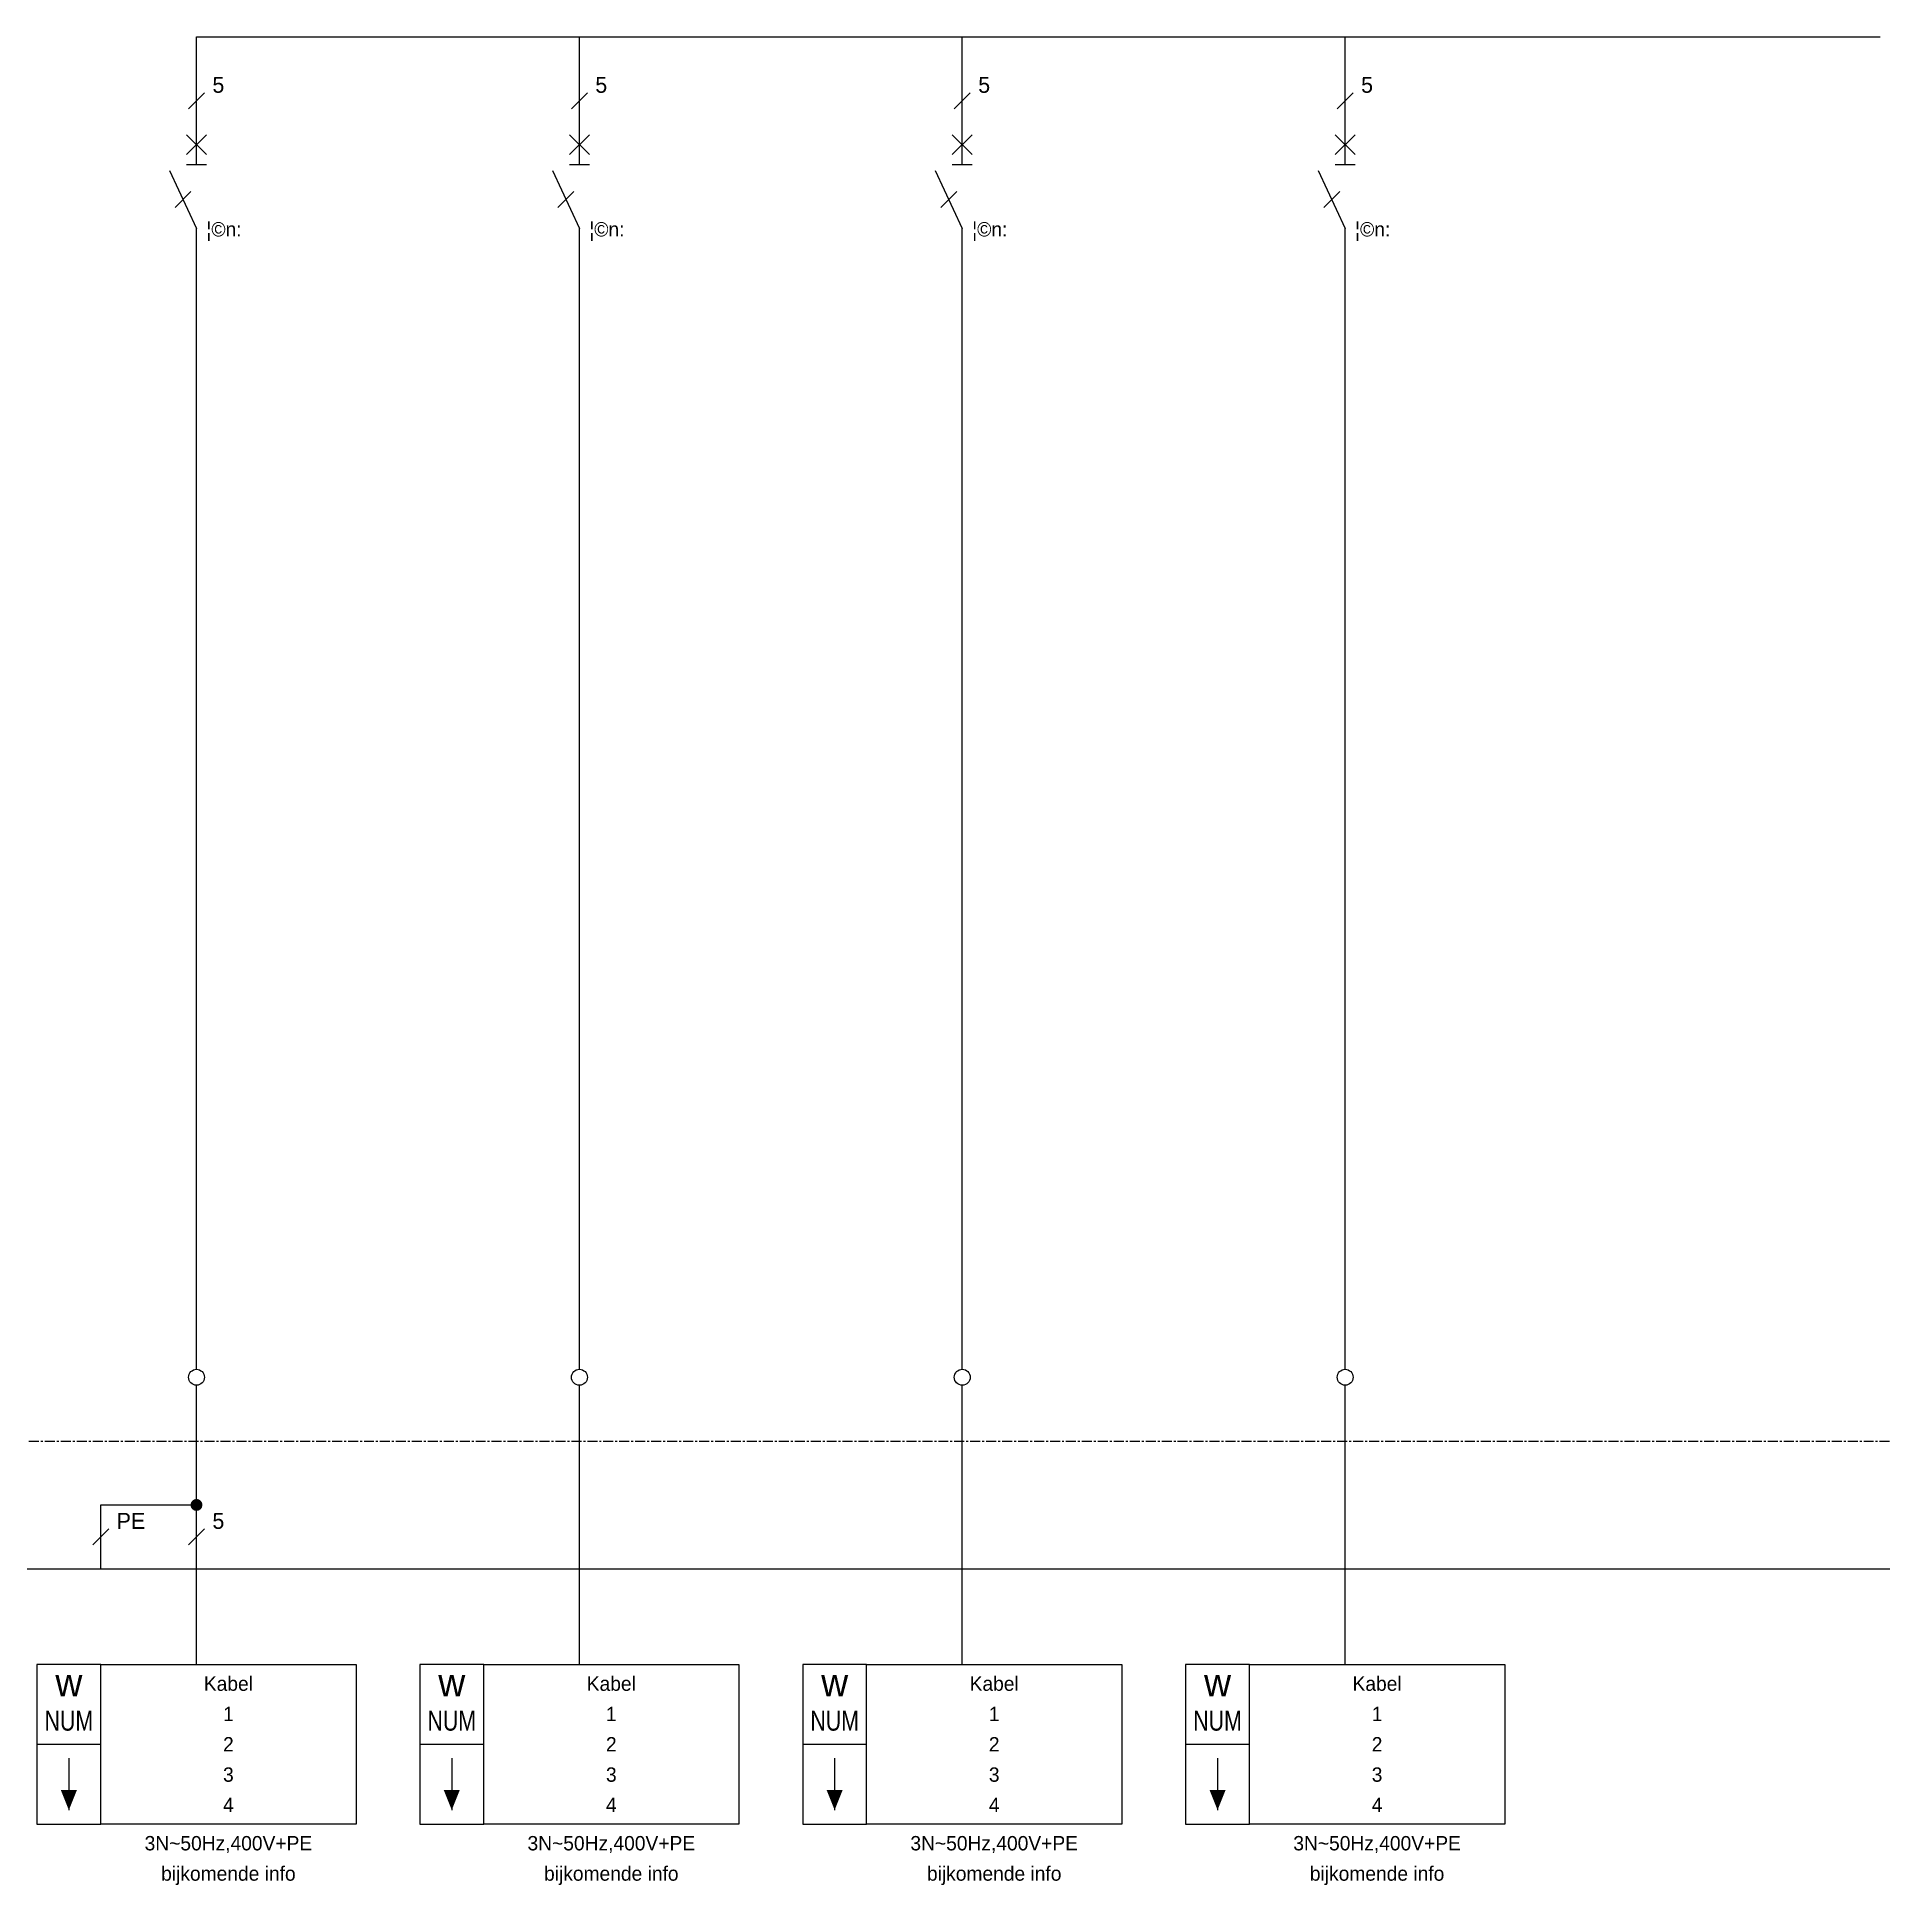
# Model space of a CAD drawing. Header units: millimetres. Extents: x -7152 to 5843, y -5056 to 10205.
# Drawn here: x -5946.1 to -5715, y 4158.7 to 4390.3 of the extents above; entities that cross this region are included whole.
import ezdxf
from ezdxf.enums import TextEntityAlignment as Align

# ---------------------------------------------------------------- set-up
doc = ezdxf.new("R2010")
doc.units = ezdxf.units.MM
doc.linetypes.add('CENTER', pattern=[2, 1.25, -0.25, 0.25, -0.25])
for name, color, linetype in [('35', 2, 'Continuous'), ('50', 3, 'Continuous'), ('FreezeNewViewport', 7, 'Continuous')]:
    doc.layers.add(name, color=color, linetype=linetype)
doc.layers.add('TBM_VP', color=1, linetype='Continuous', plot=False)
doc.styles.add('iso', font='iso_tuc.shx')
doc.styles.add('ISOPLUS', font='isoplus')
doc.styles.get("Standard").update_dxf_attribs({"font": 'isoplus.shx'})
doc.styles.add('TBM', font='arial.ttf')

# ---------------------------------------------------------------- blocks, each defined once
blk = doc.blocks.new('Punt')
at = {"linetype": 'Continuous'}
h = blk.add_hatch(color=7, dxfattribs=at)
h.dxf.hatch_style = 1
edge = h.paths.add_edge_path()
edge.add_arc((0, 0), 0.75, 0, 360)
blk = doc.blocks.new('FIL1')
at = {"color": 1}
blk.add_line((-1, -1), (1, 1), dxfattribs=at)
blk.add_attdef('X1', (2, 1), '', height=2, dxfattribs=at)
blk = doc.blocks.new('*U273')
at = {"color": 2}
for p, q in [((-20, -10), (-12, -10)), ((-16, -11.75), (-16, -18.25))]:
    blk.add_line(p, q, dxfattribs=at)
for points in [[(-20, -20), (-12, -20), (-12, 0), (-20, 0)], [(-12, 0), (20, 0), (20, -20), (-12, -20)]]:
    blk.add_lwpolyline(points, close=True, dxfattribs=at)
at = {"color": 2, "linetype": 'Continuous', "ltscale": 15}
blk.add_lwpolyline([(-16, -15.75, 2, 0, 0), (-16, -18.25, 0, 0, 0)], format="xyseb", dxfattribs=at)
at = {"color": 2, "style": 'iso'}
blk.add_text('w', height=3.5, dxfattribs=at).set_placement((-16, -2.25), align=Align.MIDDLE_CENTER)
at = {"color": 7}
for tag, p in [('KABEL', (4, -2.4)), ('LIJN1', (4, -6.2)), ('LIJN2', (4, -10)), ('LIJN3', (4, -13.8)), ('LIJN4', (4, -17.6)), ('SPANNING', (4, -22.4)), ('BIJKOMENDEINFORMATIE', (4, -26.2))]:
    blk.add_attdef(tag, text='', height=1.8, dxfattribs=at).set_placement(p, align=Align.MIDDLE_CENTER)
at = {"color": 2, "width": 0.8}
blk.add_attdef('NUM', text='', height=2.5, dxfattribs=at).set_placement((-16, -7.04), align=Align.MIDDLE_CENTER)
blk = doc.blocks.new('*U376')
at = {"color": 2, "linetype": 'Continuous'}
for p, q in [((-1.25, 9.25), (1.25, 11.75)), ((-1.25, 11.75), (1.25, 9.25))]:
    blk.add_line(p, q, dxfattribs=at)
at = {"color": 0, "linetype": 'Continuous'}
blk.add_line((-3.38, 7.25), (0, 0), dxfattribs=at)
at = {"color": 2, "linetype": 'Continuous', "lineweight": -2}
blk.add_line((-1.25, 8), (1.25, 8), dxfattribs=at)
at = {"color": 1}
blk.add_line((-2.69, 2.62), (-0.69, 4.62), dxfattribs=at)
at = {"color": 1, "style": 'ISOPLUS'}
blk.add_text('¦©n:', height=1.8, dxfattribs=at).set_placement((5.65, -1.01), align=Align.RIGHT)
blk.add_attdef('CONTACTEN', text='', height=1.8, dxfattribs=at).set_placement((0, 3.25), align=Align.BOTTOM_LEFT)
at = {"color": 2, "style": 'ISOPLUS'}
blk.add_attdef('NAAM', text='', height=3.5, dxfattribs=at).set_placement((2.5, 3.99), align=Align.MIDDLE_LEFT)
at = {"color": 1, "style": 'ISOPLUS'}
blk.add_attdef('IN', text='', height=1.8, dxfattribs=at).set_placement((6.65, -0.11), align=Align.MIDDLE_LEFT)
blk = doc.blocks.new('*U404')
at = {"color": 0, "linetype": 'Continuous', "lineweight": -2}
blk.add_circle((0, 0), 1, dxfattribs=at)
at = {"color": 1}
blk.add_attdef('STROOK', text='', height=1.8, dxfattribs=at).set_placement((-2, 0), align=Align.MIDDLE_RIGHT)
blk.add_attdef('KLEMNUMMER', text='', height=1.8, dxfattribs=at).set_placement((2, 0), align=Align.MIDDLE_LEFT)
blk = doc.blocks.new('*U378')
at = {"layer": 'TBM_VP', "color": 1, "linetype": 'Continuous'}
for points in [[(0, 277), (0, 0), (400, 0), (400, 277)], [(210, 0), (400, 0), (400, 25), (210, 25)]]:
    blk.add_lwpolyline(points, close=True, dxfattribs=at)
at = {"color": 7, "linetype": 'Continuous', "ltscale": 7}
blk.add_attdef('BLADNR', text='', height=50, dxfattribs=at).set_placement((-100, 138.5), align=Align.MIDDLE_RIGHT)
at = {"layer": 'FreezeNewViewport', "color": 7, "linetype": 'Continuous', "style": 'TBM', "width": 0.8}
blk.add_attdef('Beschrijving', text='', height=2, dxfattribs=at).set_placement((272.5, 2.67), align=Align.MIDDLE_CENTER)
at = {"layer": 'TBM_VP', "color": 150, "linetype": 'Continuous', "ltscale": 15, "flags": 8}
blk.add_attdef('CONTROLE', text='', height=2.5, dxfattribs=at).set_placement((398.5, 23.5), align=Align.TOP_RIGHT)

msp = doc.modelspace()

# ---------------------------------------------------------------- linework, layer by layer
at = {"color": 3, "linetype": 'CENTER'}
msp.add_lwpolyline([(-5658.067, 4398.313), (-5957.067, 4398.313), (-5957.067, 4214.313), (-5658.067, 4214.313), (-5658.067, 4398.313)], dxfattribs=at)
at = {"layer": '35', "color": 2, "linetype": 'Continuous'}
for p, q in [((-5938.067, 4198.313), (-5938.067, 4206.313)), ((-5938.067, 4206.313), (-5926.067, 4206.313)), ((-5949.067, 4198.313), (-5660.067, 4198.313))]:
    msp.add_line(p, q, dxfattribs=at)
at = {"layer": '50', "linetype": 'Continuous', "ltscale": 15}
for p, q in [((-5926.067, 4374.313), (-5926.067, 4390.313)), ((-5926.067, 4390.313), (-5715.017, 4390.313)), ((-5878.067, 4374.313), (-5878.067, 4390.313)), ((-5830.067, 4374.313), (-5830.067, 4390.313)), ((-5782.067, 4374.313), (-5782.067, 4390.313)), ((-5926.067, 4223.313), (-5926.067, 4366.313)), ((-5878.067, 4223.313), (-5878.067, 4366.313)), ((-5830.067, 4223.313), (-5830.067, 4366.313)), ((-5782.067, 4223.313), (-5782.067, 4366.313)), ((-5926.067, 4186.313), (-5926.067, 4221.313)), ((-5878.067, 4186.313), (-5878.067, 4221.313)), ((-5830.067, 4186.313), (-5830.067, 4221.313)), ((-5782.067, 4186.313), (-5782.067, 4221.313))]:
    msp.add_line(p, q, dxfattribs=at)

# ---------------------------------------------------------------- block references
at = {"color": 1, "linetype": 'Continuous'}
ref = msp.add_blockref('*U378', (-5965.067, 4129.313), dxfattribs=at)
ref.add_attrib('BLADNR', 'Kast Externe PE', dxfattribs={"color": 7, "linetype": 'Continuous', "ltscale": 7, "height": 50}).set_placement((-6065.067, 4267.813), align=Align.MIDDLE_RIGHT)
ref.add_attrib('CONTROLE', 'Kast Externe PE', dxfattribs={"layer": 'TBM_VP', "color": 150, "linetype": 'Continuous', "ltscale": 15, "height": 2.5}).set_placement((-5566.567, 4152.813), align=Align.TOP_RIGHT)
at = {"linetype": 'Continuous'}
for p, values in [((-5926.067, 4382.313), {'X1': '5'}), ((-5878.067, 4382.313), {'X1': '5'}), ((-5830.067, 4382.313), {'X1': '5'}), ((-5782.067, 4382.313), {'X1': '5'}), ((-5938.067, 4202.313), {'X1': 'PE'}), ((-5926.067, 4202.313), {'X1': '5'})]:
    msp.add_blockref('FIL1', p, dxfattribs=at).add_auto_attribs(values)
at = {"color": 3, "linetype": 'Continuous'}
for p in [(-5926.067, 4366.313), (-5878.067, 4366.313), (-5830.067, 4366.313), (-5782.067, 4366.313)]:
    msp.add_blockref('*U376', p, dxfattribs=at)
at = {"linetype": 'Continuous', "ltscale": 15}
for p in [(-5926.067, 4222.313), (-5878.067, 4222.313), (-5830.067, 4222.313), (-5782.067, 4222.313)]:
    msp.add_blockref('*U404', p, dxfattribs=at)
at = {"linetype": 'Continuous'}
msp.add_blockref('Punt', (-5926.067, 4206.313), dxfattribs=at)
for p in [(-5926.067, 4186.313), (-5878.067, 4186.313), (-5830.067, 4186.313), (-5782.067, 4186.313)]:
    msp.add_blockref('*U273', p).add_auto_attribs({'NUM': 'NUM', 'KABEL': 'Kabel', 'LIJN1': '1', 'LIJN2': '2', 'LIJN3': '3', 'LIJN4': '4', 'SPANNING': '3N~50Hz,400V+PE', 'BIJKOMENDEINFORMATIE': 'bijkomende info'})

doc.saveas('drawing.dxf')
